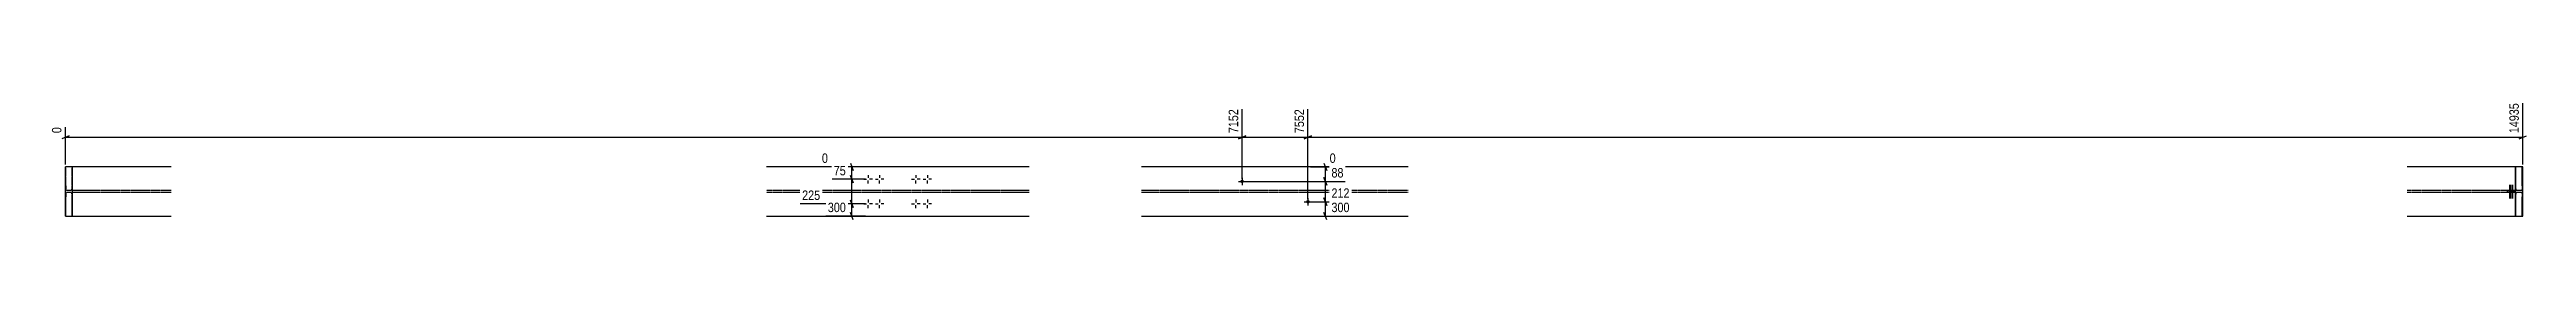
# Model space of a CAD drawing. Header units: millimetres. Extents: x 33 to 40875, y 45 to 1846.
# Drawn here: x 33 to 15087, y 45 to 768 of the extents above; entities that cross this region are included whole.
import ezdxf

# ---------------------------------------------------------------- set-up
doc = ezdxf.new("R2010")
doc.units = ezdxf.units.MM
doc.linetypes.add('DXK_LINE_DOT2', pattern=[3.9198, 1.9599, -1.9599])
doc.layers.add('MÅLSÆTNING', color=7, linetype='Continuous')
doc.layers.add('STÅL', color=7, linetype='Continuous')
doc.styles.add('Arial Narrow', font='ARIALN.TTF', dxfattribs={"height": 0.2})

msp = doc.modelspace()

# ---------------------------------------------------------------- hatches: boundary and pattern name
at = {"layer": 'STÅL', "linetype": 'Continuous'}
for points in [[(7292, 279, -1), (7270, 279, -1)], [(7692, 155, -1), (7670, 155, -1)]]:
    msp.add_hatch(color=3, dxfattribs=at).paths.add_polyline_path(points)

# ---------------------------------------------------------------- linework, layer by layer
at = {"layer": 'MÅLSÆTNING', "color": 7, "linetype": 'Continuous'}
for p, q in [((15064, 383), (15064, 756)), ((129, 383), (129, 610)), ((7281, 294), (7281, 719)), ((7281, 294), (7281, 719)), ((7681, 170), (7681, 719)), ((7681, 170), (7681, 719)), ((152, 557), (107, 539)), ((129, 548), (7281, 548)), ((7303, 557), (7258, 539)), ((7258, 539), (7303, 557)), ((7281, 548), (7681, 548)), ((7703, 557), (7658, 539)), ((7658, 539), (7703, 557)), ((7681, 548), (15064, 548)), ((15042, 539), (15087, 557)), ((4993, 368), (4727, 368)), ((4900, 390), (4918, 345)), ((4918, 270), (4900, 315)), ((4900, 315), (4918, 270)), ((4909, 292), (4909, 368)), ((7696, 368), (7850, 368)), ((7778, 390), (7796, 345)), ((7796, 257), (7778, 302)), ((7778, 302), (7796, 257)), ((7787, 279), (7787, 368)), ((4993, 292), (4789, 292)), ((4993, 292), (4789, 292)), ((4918, 120), (4900, 165)), ((4900, 165), (4918, 120)), ((4909, 142), (4909, 292)), ((7296, 279), (7908, 279)), ((7296, 279), (7908, 279)), ((7696, 155), (7944, 155)), ((7696, 155), (7944, 155)), ((7796, 133), (7778, 178)), ((7778, 178), (7796, 133)), ((7787, 155), (7787, 279)), ((7787, 68), (7787, 155)), ((4993, 142), (4596, 142)), ((4993, 142), (4596, 142)), ((4993, 68), (4752, 68)), ((4918, 45), (4900, 90)), ((4909, 68), (4909, 142)), ((7696, 68), (7944, 68)), ((7796, 45), (7778, 90))]:
    msp.add_line(p, q, dxfattribs=at)
at = {"layer": 'STÅL', "color": 2, "linetype": 'Continuous'}
for p, q in [((773, 368), (129, 368)), ((129, 68), (129, 368)), ((5986, 368), (4390, 368)), ((8291, 368), (6670, 368)), ((15064, 368), (14362, 368)), ((15020, 68), (15020, 368)), ((15023, 251), (15023, 368)), ((15061, 251), (15061, 368)), ((15064, 68), (15064, 368)), ((15023, 240), (15023, 251)), ((15024, 232), (15023, 240)), ((15023, 195), (15024, 203)), ((15023, 184), (15023, 195)), ((15023, 68), (15023, 184)), ((15025, 226), (15024, 232)), ((15024, 203), (15025, 209)), ((15026, 224), (15025, 226)), ((15025, 209), (15026, 211)), ((15058, 224), (15026, 224)), ((15058, 211), (15026, 211)), ((15059, 226), (15058, 224)), ((15058, 211), (15059, 209)), ((15060, 232), (15059, 226)), ((15059, 209), (15060, 203)), ((15061, 240), (15060, 232)), ((15060, 203), (15061, 195)), ((15061, 251), (15061, 240)), ((15061, 195), (15061, 184)), ((15061, 68), (15061, 184)), ((129, 68), (773, 68)), ((4390, 68), (5986, 68)), ((6670, 68), (8291, 68)), ((14362, 68), (15064, 68))]:
    msp.add_line(p, q, dxfattribs=at)
at = {"layer": 'STÅL', "color": 7, "linetype": 'DXK_LINE_DOT2'}
for p, q in [((132, 251), (132, 368)), ((170, 251), (170, 368)), ((173, 68), (173, 368)), ((132, 251), (132, 240)), ((132, 240), (133, 232)), ((133, 203), (132, 195)), ((132, 195), (132, 184)), ((132, 68), (132, 184)), ((133, 232), (134, 226)), ((134, 209), (133, 203)), ((134, 226), (135, 224)), ((135, 211), (134, 209)), ((773, 224), (135, 224)), ((773, 211), (135, 211)), ((167, 224), (168, 226)), ((168, 209), (167, 211)), ((168, 226), (169, 232)), ((169, 203), (168, 209)), ((169, 232), (170, 240)), ((170, 195), (169, 203)), ((170, 240), (170, 251)), ((170, 184), (170, 195)), ((170, 68), (170, 184)), ((5986, 224), (4390, 224)), ((5986, 211), (4390, 211)), ((8291, 224), (6670, 224)), ((8291, 211), (6670, 211)), ((15026, 224), (14362, 224)), ((15026, 211), (14362, 211)), ((15064, 68), (15061, 68))]:
    msp.add_line(p, q, dxfattribs=at)
at = {"layer": 'STÅL', "color": 3, "linetype": 'Continuous'}
for p, q in [((5008, 318), (5008, 301)), ((5078, 318), (5078, 301)), ((5298, 318), (5298, 301)), ((5368, 318), (5368, 301)), ((7281, 301), (7281, 257)), ((4982, 292), (4999, 292)), ((5008, 266), (5008, 284)), ((5008, 168), (5008, 151)), ((5034, 292), (5017, 292)), ((5052, 292), (5069, 292)), ((5078, 266), (5078, 284)), ((5078, 168), (5078, 151)), ((5104, 292), (5087, 292)), ((5272, 292), (5289, 292)), ((5298, 266), (5298, 284)), ((5298, 168), (5298, 151)), ((5324, 292), (5307, 292)), ((5342, 292), (5359, 292)), ((5368, 266), (5368, 284)), ((5368, 168), (5368, 151)), ((5394, 292), (5377, 292)), ((7259, 279), (7303, 279)), ((7659, 155), (7703, 155)), ((7681, 177), (7681, 133)), ((4982, 142), (4999, 142)), ((5008, 116), (5008, 134)), ((5034, 142), (5017, 142)), ((5052, 142), (5069, 142)), ((5078, 116), (5078, 134)), ((5104, 142), (5087, 142)), ((5272, 142), (5289, 142)), ((5298, 116), (5298, 134)), ((5324, 142), (5307, 142)), ((5342, 142), (5359, 142)), ((5368, 116), (5368, 134)), ((5394, 142), (5377, 142))]:
    msp.add_line(p, q, dxfattribs=at)
at = {"layer": 'STÅL', "color": 3, "linetype": 'DXK_LINE_DOT2'}
for p, q in [((14970, 224), (14970, 211)), ((14979, 224), (14979, 211)), ((14983, 259), (14983, 174)), ((14988, 224), (14988, 211)), ((14992, 259), (14992, 174)), ((14996, 224), (14996, 211)), ((15001, 259), (15001, 174)), ((15005, 224), (15005, 211)), ((15014, 224), (15014, 211))]:
    msp.add_line(p, q, dxfattribs=at)

# ---------------------------------------------------------------- next in the draw order: wipeouts: each hides what was drawn before it
at = {"color": 0, "linetype": 'Continuous'}
for points in [[(15052, 768), (14968, 768), (14968, 561), (15052, 561)], [(117, 622), (33, 622), (33, 561), (117, 561)], [(7269, 731), (7185, 731), (7185, 561), (7269, 561)], [(7669, 731), (7585, 731), (7585, 561), (7669, 561)], [(4776, 380), (4776, 464), (4715, 464), (4715, 380)], [(7862, 380), (7862, 464), (7801, 464), (7801, 380)]]:
    msp.add_wipeout(points, dxfattribs=at).dxf.layer = 'MÅLSÆTNING'

# ---------------------------------------------------------------- next in the draw order: texts
at = {"layer": 'MÅLSÆTNING', "color": 3, "linetype": 'Continuous', "style": 'Arial Narrow'}
for s, p in [('0', (105, 573)), ('7152', (7257, 573)), ('7552', (7657, 573)), ('14935', (15040, 573))]:
    msp.add_text(s, height=57.3, rotation=90.0002, dxfattribs=at).set_placement(p)
for p in [(4727, 392), (7813, 392)]:
    msp.add_text('0', height=57.3, dxfattribs=at).set_placement(p)

# ---------------------------------------------------------------- next in the draw order: wipeouts: each hides what was drawn before it
at = {"color": 0, "linetype": 'Continuous'}
for points in [[(4885, 304), (4885, 388), (4787, 388), (4787, 304)], [(7909, 291), (7909, 375), (7812, 375), (7812, 291)]]:
    msp.add_wipeout(points, dxfattribs=at).dxf.layer = 'MÅLSÆTNING'

# ---------------------------------------------------------------- next in the draw order: texts
at = {"layer": 'MÅLSÆTNING', "color": 3, "linetype": 'Continuous', "style": 'Arial Narrow'}
for s, p in [('75', (4799, 316)), ('88', (7824, 303))]:
    msp.add_text(s, height=57.3, dxfattribs=at).set_placement(p)

# ---------------------------------------------------------------- next in the draw order: wipeouts: each hides what was drawn before it
at = {"color": 0, "linetype": 'Continuous'}
msp.add_wipeout([(4729, 154), (4729, 238), (4595, 238), (4595, 154)], dxfattribs=at).dxf.layer = 'MÅLSÆTNING'

# ---------------------------------------------------------------- next in the draw order: wipeouts: each hides what was drawn before it
for points in [[(4885, 80), (4885, 164), (4751, 164), (4751, 80)], [(7946, 167), (7946, 251), (7812, 251), (7812, 167)]]:
    msp.add_wipeout(points, dxfattribs=at).dxf.layer = 'MÅLSÆTNING'

# ---------------------------------------------------------------- next in the draw order: texts
at = {"layer": 'MÅLSÆTNING', "color": 3, "linetype": 'Continuous', "style": 'Arial Narrow'}
for s, p in [('225', (4607, 166)), ('300', (4763, 92))]:
    msp.add_text(s, height=57.3, dxfattribs=at).set_placement(p)

# ---------------------------------------------------------------- next in the draw order: wipeouts: each hides what was drawn before it
at = {"color": 0, "linetype": 'Continuous'}
msp.add_wipeout([(7946, 80), (7946, 164), (7812, 164), (7812, 80)], dxfattribs=at).dxf.layer = 'MÅLSÆTNING'

# ---------------------------------------------------------------- next in the draw order: texts
at = {"layer": 'MÅLSÆTNING', "color": 3, "linetype": 'Continuous', "style": 'Arial Narrow'}
for s, p in [('212', (7824, 179)), ('300', (7824, 92))]:
    msp.add_text(s, height=57.3, dxfattribs=at).set_placement(p)

doc.saveas('drawing.dxf')
